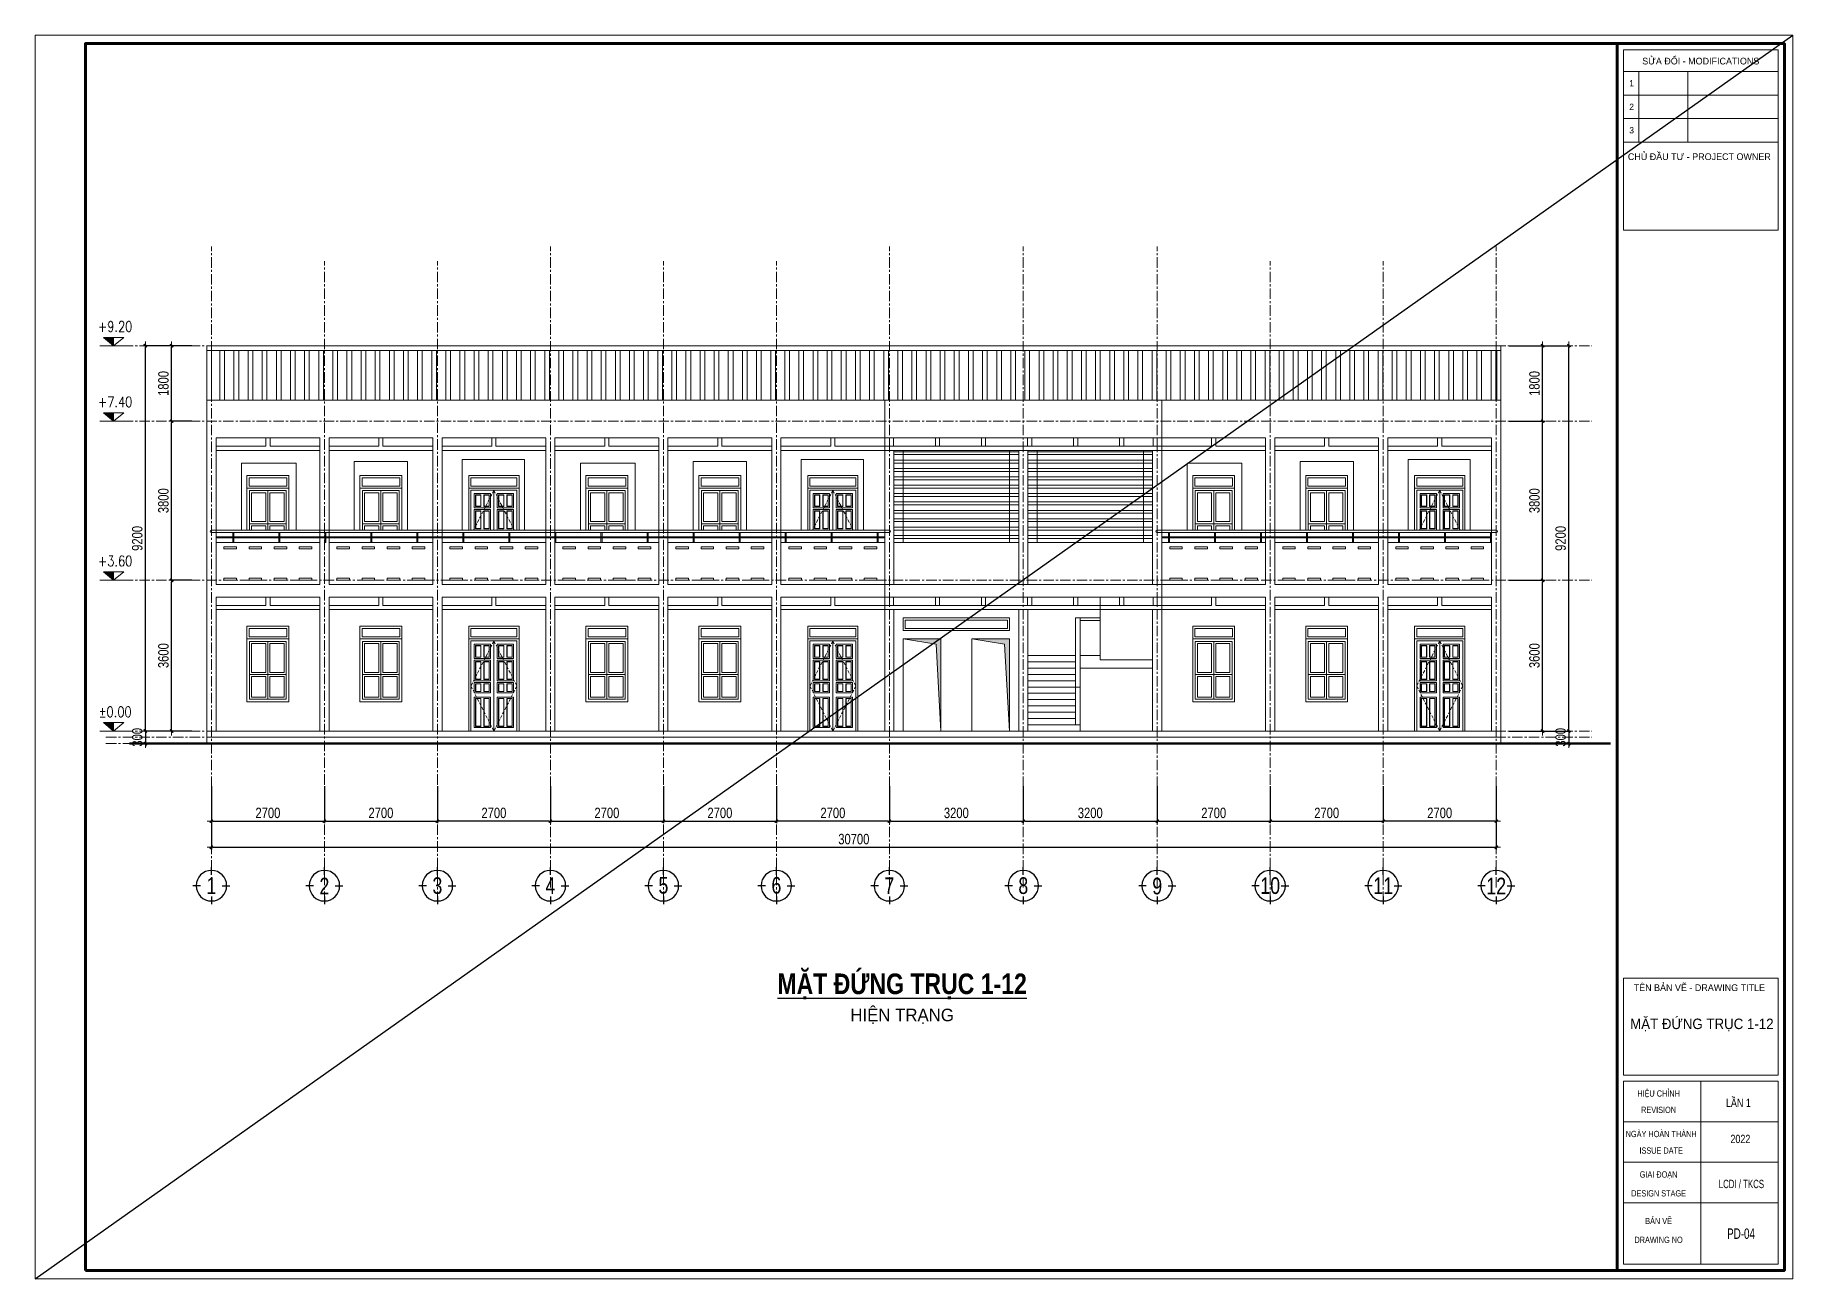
# Model space of a CAD drawing. Header units: millimetres. Extents: x 5243337 to 5938936, y 490824 to 785930.
# Drawn here: x 5304149 to 5346149, y 557848 to 587548 of the extents above; entities that cross this region are included whole.
import ezdxf
from ezdxf.enums import TextEntityAlignment as Align
from ezdxf.xclip import XClip

# ---------------------------------------------------------------- set-up
doc = ezdxf.new("R2010")
doc.units = ezdxf.units.MM
doc.header["$MEASUREMENT"] = 0
doc.header["$PDMODE"] = 32
doc.linetypes.add('CENTER', pattern=[2, 1.25, -0.25, 0.25, -0.25])
doc.linetypes.add('HIDDEN', pattern=[0.375, 0.25, -0.125])
doc.layers.get('0').update_dxf_attribs({"lineweight": 0})
doc.layers.get('Defpoints').update_dxf_attribs({"lineweight": 0})
for name, color, linetype, lineweight in [('08. Net Text', 3, 'Continuous', 13), ('cat1', 30, 'Continuous', 50), ('dim', 144, 'Continuous', 13), ('hatch1', 136, 'Continuous', 9), ('Khungten_LCDI', 7, 'Continuous', 25), ('LC Dim', 8, 'Continuous', 18), ('LC ISO', 153, 'Continuous', 13), ('LC MANH DUT', 35, 'HIDDEN', 5), ('LC Net manh', 9, 'Continuous', 5), ('LC Net thay', 7, 'Continuous', 25), ('LC Text1', 3, 'Continuous', 20), ('LC Text2', 7, 'Continuous', 25), ('manh1', 67, 'Continuous', 13), ('manh2', 155, 'Continuous', 9), ('noithat', 125, 'Continuous', 9), ('thay1', 63, 'Continuous', 18), ('truc', 76, 'CENTER', 9)]:
    doc.layers.add(name, color=color, linetype=linetype, lineweight=lineweight)
doc.layers.add('KCS_Plotter', color=11, linetype='Continuous', plot=False)
doc.styles.add('EG 1', font='VHAVANB.TTF')
doc.styles.add('HOATBIF', font='hoatbif.shx', dxfattribs={"width": 0.8})
doc.styles.add('Khungten', font='VHAVAN.TTF', dxfattribs={"width": 0.9, "height": 5000})
doc.styles.add('LC 1', font='VHAVANB.TTF')
doc.styles.add('LC3', font='VHARIALB.TTF', dxfattribs={"width": 0.8})
doc.styles.add('T1', font='Vnsimli.shx', dxfattribs={"width": 0.8})
doc.styles.add('Tahoma', font='tahoma.ttf')
doc.styles.add('Text Khung Ten', font='VHAVAN.TTF')
doc.styles.add('Title', font='VHBLACK.TTF')
doc.dimstyles.new('1-100', dxfattribs={"dimscale": 100, "dimtxt": 2.5, "dimasz": 0.35, "dimexe": 0.5, "dimexo": 0, "dimgap": 0.8, "dimtad": 1, "dimdec": 0, "dimzin": 0, "dimdsep": 46, "dimtxsty": 'HOATBIF', "dimblk1": 'DOT', "dimblk2": 'DOT', "dimsah": 1, "dimcen": -1, "dimdle": 1, "dimclrd": 256, "dimclre": 256, "dimclrt": 4, "dimadec": 3, "dimazin": 2, "dimtfac": 0.333333, "dimtdec": 0, "dimtix": 1, "dimtmove": 2, "dimatfit": 3, "dimldrblk": 'DOT', "dimfxl": 1, "dimtvp": 0.833333, "dimtolj": 1, "dimtzin": 0, "dimarcsym": 0})

msp = doc.modelspace()

# ---------------------------------------------------------------- blocks, each defined once
blk = doc.blocks.new('DOT')
at = {"layer": 'dim'}
for p, q in [((-3, 0), (3, 0)), ((-1, -1), (1, 1))]:
    blk.add_line(p, q, dxfattribs=at)
blk.add_lwpolyline([(0.5, 1), (-1, -0.5), (-0.5, -1), (1, 0.5)], close=True, dxfattribs=at)
blk = doc.blocks.new('*D145')
at = {"layer": 'Defpoints', "color": 0, "ltscale": 500, "transparency": 16777216}
for p in [(5308361, 569614), (5311061, 569614), (5311061, 568778)]:
    blk.add_point(p, dxfattribs=at)
at = {"layer": 'LC Dim', "lineweight": -2, "ltscale": 500, "transparency": 16777216}
for p, q in [((5308361, 569614), (5308361, 568728)), ((5311061, 569614), (5311061, 568728)), ((5308396, 568778), (5311026, 568778))]:
    blk.add_line(p, q, dxfattribs=at)
at = {"layer": 'LC Dim', "lineweight": -2, "ltscale": 500, "transparency": 16777216, "xscale": 35, "yscale": 35, "zscale": 35, "rotation": 180}
blk.add_blockref('DOT', (5308361, 568778), dxfattribs=at)
at = {"layer": 'LC Dim', "lineweight": -2, "ltscale": 500, "transparency": 16777216, "xscale": 35, "yscale": 35, "zscale": 35}
blk.add_blockref('DOT', (5311061, 568778), dxfattribs=at)
at = {"layer": 'LC Dim', "color": 4, "ltscale": 500, "transparency": 16777216, "insert": (5309711, 568973), "char_height": 250, "attachment_point": 5, "style": 'HOATBIF'}
blk.add_mtext('\\A1;2700', dxfattribs=at)
blk = doc.blocks.new('_Dot')
at = {"color": 0, "linetype": 'ByBlock', "lineweight": -2}
blk.add_line((-0.5, 0), (-1, 0), dxfattribs=at)
at = {"color": 0, "linetype": 'ByBlock', "const_width": 0.5}
blk.add_lwpolyline([(-0.25, 0, 1), (0.25, 0, 1)], format="xyb", close=True, dxfattribs=at)
blk = doc.blocks.new('*D146')
at = {"layer": 'Defpoints', "color": 0, "ltscale": 500, "transparency": 16777216}
for p in [(5313761, 569614), (5316461, 569614), (5313761, 568778)]:
    blk.add_point(p, dxfattribs=at)
at = {"layer": 'LC Dim', "lineweight": -2, "ltscale": 500, "transparency": 16777216}
for p, q in [((5313761, 569614), (5313761, 568728)), ((5316461, 569614), (5316461, 568728)), ((5316426, 568778), (5313796, 568778))]:
    blk.add_line(p, q, dxfattribs=at)
at = {"layer": 'LC Dim', "lineweight": -2, "ltscale": 500, "transparency": 16777216, "xscale": 35, "yscale": 35, "zscale": 35, "rotation": 180}
blk.add_blockref('DOT', (5313761, 568778), dxfattribs=at)
at = {"layer": 'LC Dim', "lineweight": -2, "ltscale": 500, "transparency": 16777216, "xscale": 35, "yscale": 35, "zscale": 35}
blk.add_blockref('DOT', (5316461, 568778), dxfattribs=at)
at = {"layer": 'LC Dim', "color": 4, "ltscale": 500, "transparency": 16777216, "insert": (5315111, 568973), "char_height": 250, "attachment_point": 5, "style": 'HOATBIF'}
blk.add_mtext('\\A1;2700', dxfattribs=at)
blk = doc.blocks.new('*D147')
at = {"layer": 'Defpoints', "color": 0, "ltscale": 500, "transparency": 16777216}
for p in [(5324561, 569614), (5327761, 569614), (5327761, 568778)]:
    blk.add_point(p, dxfattribs=at)
at = {"layer": 'LC Dim', "lineweight": -2, "ltscale": 500, "transparency": 16777216}
for p, q in [((5324561, 569614), (5324561, 568728)), ((5327761, 569614), (5327761, 568728)), ((5324596, 568778), (5327726, 568778))]:
    blk.add_line(p, q, dxfattribs=at)
at = {"layer": 'LC Dim', "lineweight": -2, "ltscale": 500, "transparency": 16777216, "xscale": 35, "yscale": 35, "zscale": 35, "rotation": 180}
blk.add_blockref('DOT', (5324561, 568778), dxfattribs=at)
at = {"layer": 'LC Dim', "lineweight": -2, "ltscale": 500, "transparency": 16777216, "xscale": 35, "yscale": 35, "zscale": 35}
blk.add_blockref('DOT', (5327761, 568778), dxfattribs=at)
at = {"layer": 'LC Dim', "color": 4, "ltscale": 500, "transparency": 16777216, "insert": (5326161, 568973), "char_height": 250, "attachment_point": 5, "style": 'HOATBIF'}
blk.add_mtext('\\A1;3200', dxfattribs=at)
blk = doc.blocks.new('*D148')
at = {"layer": 'Defpoints', "color": 0, "ltscale": 500, "transparency": 16777216}
for p in [(5327761, 569614), (5330961, 569614), (5330961, 568778)]:
    blk.add_point(p, dxfattribs=at)
at = {"layer": 'LC Dim', "lineweight": -2, "ltscale": 500, "transparency": 16777216}
for p, q in [((5327761, 569614), (5327761, 568728)), ((5330961, 569614), (5330961, 568728)), ((5327796, 568778), (5330926, 568778))]:
    blk.add_line(p, q, dxfattribs=at)
at = {"layer": 'LC Dim', "lineweight": -2, "ltscale": 500, "transparency": 16777216, "xscale": 35, "yscale": 35, "zscale": 35, "rotation": 180}
blk.add_blockref('DOT', (5327761, 568778), dxfattribs=at)
at = {"layer": 'LC Dim', "lineweight": -2, "ltscale": 500, "transparency": 16777216, "xscale": 35, "yscale": 35, "zscale": 35}
blk.add_blockref('DOT', (5330961, 568778), dxfattribs=at)
at = {"layer": 'LC Dim', "color": 4, "ltscale": 500, "transparency": 16777216, "insert": (5329361, 568973), "char_height": 250, "attachment_point": 5, "style": 'HOATBIF'}
blk.add_mtext('\\A1;3200', dxfattribs=at)
blk = doc.blocks.new('*D149')
at = {"layer": 'Defpoints', "color": 0, "ltscale": 500, "transparency": 16777216}
for p in [(5311061, 569614), (5313761, 569614), (5313761, 568778)]:
    blk.add_point(p, dxfattribs=at)
at = {"layer": 'LC Dim', "lineweight": -2, "ltscale": 500, "transparency": 16777216}
for p, q in [((5311061, 569614), (5311061, 568728)), ((5313761, 569614), (5313761, 568728)), ((5311096, 568778), (5313726, 568778))]:
    blk.add_line(p, q, dxfattribs=at)
at = {"layer": 'LC Dim', "lineweight": -2, "ltscale": 500, "transparency": 16777216, "xscale": 35, "yscale": 35, "zscale": 35, "rotation": 180}
blk.add_blockref('DOT', (5311061, 568778), dxfattribs=at)
at = {"layer": 'LC Dim', "lineweight": -2, "ltscale": 500, "transparency": 16777216, "xscale": 35, "yscale": 35, "zscale": 35}
blk.add_blockref('DOT', (5313761, 568778), dxfattribs=at)
at = {"layer": 'LC Dim', "color": 4, "ltscale": 500, "transparency": 16777216, "insert": (5312411, 568973), "char_height": 250, "attachment_point": 5, "style": 'HOATBIF'}
blk.add_mtext('\\A1;2700', dxfattribs=at)
blk = doc.blocks.new('*D150')
at = {"layer": 'Defpoints', "color": 0, "ltscale": 500, "transparency": 16777216}
for p in [(5316461, 569614), (5319161, 569614), (5319161, 568778)]:
    blk.add_point(p, dxfattribs=at)
at = {"layer": 'LC Dim', "lineweight": -2, "ltscale": 500, "transparency": 16777216}
for p, q in [((5316461, 569614), (5316461, 568728)), ((5319161, 569614), (5319161, 568728)), ((5316496, 568778), (5319126, 568778))]:
    blk.add_line(p, q, dxfattribs=at)
at = {"layer": 'LC Dim', "lineweight": -2, "ltscale": 500, "transparency": 16777216, "xscale": 35, "yscale": 35, "zscale": 35, "rotation": 180}
blk.add_blockref('DOT', (5316461, 568778), dxfattribs=at)
at = {"layer": 'LC Dim', "lineweight": -2, "ltscale": 500, "transparency": 16777216, "xscale": 35, "yscale": 35, "zscale": 35}
blk.add_blockref('DOT', (5319161, 568778), dxfattribs=at)
at = {"layer": 'LC Dim', "color": 4, "ltscale": 500, "transparency": 16777216, "insert": (5317811, 568973), "char_height": 250, "attachment_point": 5, "style": 'HOATBIF'}
blk.add_mtext('\\A1;2700', dxfattribs=at)
blk = doc.blocks.new('*D151')
at = {"layer": 'Defpoints', "color": 0, "ltscale": 500, "transparency": 16777216}
for p in [(5321861, 569614), (5324561, 569614), (5321861, 568778)]:
    blk.add_point(p, dxfattribs=at)
at = {"layer": 'LC Dim', "lineweight": -2, "ltscale": 500, "transparency": 16777216}
for p, q in [((5321861, 569614), (5321861, 568728)), ((5324561, 569614), (5324561, 568728)), ((5324526, 568778), (5321896, 568778))]:
    blk.add_line(p, q, dxfattribs=at)
at = {"layer": 'LC Dim', "lineweight": -2, "ltscale": 500, "transparency": 16777216, "xscale": 35, "yscale": 35, "zscale": 35, "rotation": 180}
blk.add_blockref('DOT', (5321861, 568778), dxfattribs=at)
at = {"layer": 'LC Dim', "lineweight": -2, "ltscale": 500, "transparency": 16777216, "xscale": 35, "yscale": 35, "zscale": 35}
blk.add_blockref('DOT', (5324561, 568778), dxfattribs=at)
at = {"layer": 'LC Dim', "color": 4, "ltscale": 500, "transparency": 16777216, "insert": (5323211, 568973), "char_height": 250, "attachment_point": 5, "style": 'HOATBIF'}
blk.add_mtext('\\A1;2700', dxfattribs=at)
blk = doc.blocks.new('*D152')
at = {"layer": 'Defpoints', "color": 0, "ltscale": 500, "transparency": 16777216}
for p in [(5319161, 569614), (5321861, 569614), (5321861, 568778)]:
    blk.add_point(p, dxfattribs=at)
at = {"layer": 'LC Dim', "lineweight": -2, "ltscale": 500, "transparency": 16777216}
for p, q in [((5319161, 569614), (5319161, 568728)), ((5321861, 569614), (5321861, 568728)), ((5319196, 568778), (5321826, 568778))]:
    blk.add_line(p, q, dxfattribs=at)
at = {"layer": 'LC Dim', "lineweight": -2, "ltscale": 500, "transparency": 16777216, "xscale": 35, "yscale": 35, "zscale": 35, "rotation": 180}
blk.add_blockref('DOT', (5319161, 568778), dxfattribs=at)
at = {"layer": 'LC Dim', "lineweight": -2, "ltscale": 500, "transparency": 16777216, "xscale": 35, "yscale": 35, "zscale": 35}
blk.add_blockref('DOT', (5321861, 568778), dxfattribs=at)
at = {"layer": 'LC Dim', "color": 4, "ltscale": 500, "transparency": 16777216, "insert": (5320511, 568973), "char_height": 250, "attachment_point": 5, "style": 'HOATBIF'}
blk.add_mtext('\\A1;2700', dxfattribs=at)
blk = doc.blocks.new('*D153')
at = {"layer": 'Defpoints', "color": 0, "ltscale": 500, "transparency": 16777216}
for p in [(5330961, 569614), (5333661, 569614), (5333661, 568778)]:
    blk.add_point(p, dxfattribs=at)
at = {"layer": 'LC Dim', "lineweight": -2, "ltscale": 500, "transparency": 16777216}
for p, q in [((5330961, 569614), (5330961, 568728)), ((5333661, 569614), (5333661, 568728)), ((5330996, 568778), (5333626, 568778))]:
    blk.add_line(p, q, dxfattribs=at)
at = {"layer": 'LC Dim', "lineweight": -2, "ltscale": 500, "transparency": 16777216, "xscale": 35, "yscale": 35, "zscale": 35, "rotation": 180}
blk.add_blockref('DOT', (5330961, 568778), dxfattribs=at)
at = {"layer": 'LC Dim', "lineweight": -2, "ltscale": 500, "transparency": 16777216, "xscale": 35, "yscale": 35, "zscale": 35}
blk.add_blockref('DOT', (5333661, 568778), dxfattribs=at)
at = {"layer": 'LC Dim', "color": 4, "ltscale": 500, "transparency": 16777216, "insert": (5332311, 568973), "char_height": 250, "attachment_point": 5, "style": 'HOATBIF'}
blk.add_mtext('\\A1;2700', dxfattribs=at)
blk = doc.blocks.new('*D154')
at = {"layer": 'Defpoints', "color": 0, "ltscale": 500, "transparency": 16777216}
for p in [(5336361, 569614), (5339061, 569614), (5336361, 568778)]:
    blk.add_point(p, dxfattribs=at)
at = {"layer": 'LC Dim', "lineweight": -2, "ltscale": 500, "transparency": 16777216}
for p, q in [((5336361, 569614), (5336361, 568728)), ((5339061, 569614), (5339061, 568728)), ((5339026, 568778), (5336396, 568778))]:
    blk.add_line(p, q, dxfattribs=at)
at = {"layer": 'LC Dim', "lineweight": -2, "ltscale": 500, "transparency": 16777216, "xscale": 35, "yscale": 35, "zscale": 35, "rotation": 180}
blk.add_blockref('DOT', (5336361, 568778), dxfattribs=at)
at = {"layer": 'LC Dim', "lineweight": -2, "ltscale": 500, "transparency": 16777216, "xscale": 35, "yscale": 35, "zscale": 35}
blk.add_blockref('DOT', (5339061, 568778), dxfattribs=at)
at = {"layer": 'LC Dim', "color": 4, "ltscale": 500, "transparency": 16777216, "insert": (5337711, 568973), "char_height": 250, "attachment_point": 5, "style": 'HOATBIF'}
blk.add_mtext('\\A1;2700', dxfattribs=at)
blk = doc.blocks.new('*D155')
at = {"layer": 'Defpoints', "color": 0, "ltscale": 500, "transparency": 16777216}
for p in [(5333661, 569614), (5336361, 569614), (5336361, 568778)]:
    blk.add_point(p, dxfattribs=at)
at = {"layer": 'LC Dim', "lineweight": -2, "ltscale": 500, "transparency": 16777216}
for p, q in [((5333661, 569614), (5333661, 568728)), ((5336361, 569614), (5336361, 568728)), ((5333696, 568778), (5336326, 568778))]:
    blk.add_line(p, q, dxfattribs=at)
at = {"layer": 'LC Dim', "lineweight": -2, "ltscale": 500, "transparency": 16777216, "xscale": 35, "yscale": 35, "zscale": 35, "rotation": 180}
blk.add_blockref('DOT', (5333661, 568778), dxfattribs=at)
at = {"layer": 'LC Dim', "lineweight": -2, "ltscale": 500, "transparency": 16777216, "xscale": 35, "yscale": 35, "zscale": 35}
blk.add_blockref('DOT', (5336361, 568778), dxfattribs=at)
at = {"layer": 'LC Dim', "color": 4, "ltscale": 500, "transparency": 16777216, "insert": (5335011, 568973), "char_height": 250, "attachment_point": 5, "style": 'HOATBIF'}
blk.add_mtext('\\A1;2700', dxfattribs=at)
blk = doc.blocks.new('KyHieu TrucDinhVi')
at = {"color": 7, "lineweight": 30}
for p, q in [((0, 2.36), (0, 4)), ((-2.36, 0), (-4, 0)), ((2.36, 0), (4, 0)), ((0, -2.36), (0, -4))]:
    blk.add_line(p, q, dxfattribs=at)
blk.add_circle((0, 0), 3.3, dxfattribs=at)
at = {"ltscale": 20, "style": 'Tahoma'}
blk.add_attdef('AA', text='', height=3, dxfattribs=at).set_placement((0, 0), align=Align.MIDDLE_CENTER)
blk = doc.blocks.new('*D156')
at = {"layer": 'Defpoints', "color": 0, "ltscale": 500, "transparency": 16777216}
for p in [(5308361, 569614), (5339061, 569614), (5339061, 568153)]:
    blk.add_point(p, dxfattribs=at)
at = {"layer": 'LC Dim', "lineweight": -2, "ltscale": 500, "transparency": 16777216}
for p, q in [((5308361, 569614), (5308361, 568103)), ((5339061, 569614), (5339061, 568103)), ((5308396, 568153), (5339026, 568153))]:
    blk.add_line(p, q, dxfattribs=at)
at = {"layer": 'LC Dim', "lineweight": -2, "ltscale": 500, "transparency": 16777216, "xscale": 35, "yscale": 35, "zscale": 35, "rotation": 180}
blk.add_blockref('DOT', (5308361, 568153), dxfattribs=at)
at = {"layer": 'LC Dim', "lineweight": -2, "ltscale": 500, "transparency": 16777216, "xscale": 35, "yscale": 35, "zscale": 35}
blk.add_blockref('DOT', (5339061, 568153), dxfattribs=at)
at = {"layer": 'LC Dim', "color": 4, "ltscale": 500, "transparency": 16777216, "insert": (5323711, 568348), "char_height": 250, "attachment_point": 5, "style": 'HOATBIF'}
blk.add_mtext('\\A1;30700', dxfattribs=at)
blk = doc.blocks.new('*U68')
at = {"layer": 'thay1'}
for p, q in [((-1490, 35), (1490, 35)), ((-1490, -35), (1490, -35))]:
    blk.add_line(p, q, dxfattribs=at)
blk = doc.blocks.new('*U69')
at = {"layer": 'hatch1', "color": 0, "linetype": 'ByBlock', "lineweight": -2, "transparency": 16777216}
for p in [(0, 2000), (0, 1800), (0, 1600), (0, 1400), (0, 1200), (0, 1000), (0, 800), (0, 600), (0, 400), (0, 200), (0, 0)]:
    blk.add_blockref('*U68', p, dxfattribs=at)
blk = doc.blocks.new('*U70')
at = {"layer": 'thay1'}
for p, q in [((-1490, 35), (1490, 35)), ((-1490, -35), (1490, -35))]:
    blk.add_line(p, q, dxfattribs=at)
blk = doc.blocks.new('*U71')
at = {"layer": 'hatch1', "color": 0, "linetype": 'ByBlock', "lineweight": -2, "transparency": 16777216}
for p in [(0, 2000), (0, 1800), (0, 1600), (0, 1400), (0, 1200), (0, 1000), (0, 800), (0, 600), (0, 400), (0, 200), (0, 0)]:
    blk.add_blockref('*U70', p, dxfattribs=at)
blk = doc.blocks.new('*D178')
at = {"layer": 'Defpoints', "color": 0, "ltscale": 500, "transparency": 16777216}
for p in [(5339370, 574530), (5340171, 574530), (5339370, 570930)]:
    blk.add_point(p, dxfattribs=at)
at = {"layer": 'LC Dim', "lineweight": -2, "ltscale": 500, "transparency": 16777216}
for p, q in [((5339370, 574530), (5340221, 574530)), ((5340171, 570965), (5340171, 574495)), ((5339370, 570930), (5340221, 570930))]:
    blk.add_line(p, q, dxfattribs=at)
at = {"layer": 'LC Dim', "lineweight": -2, "ltscale": 500, "transparency": 16777216, "xscale": 35, "yscale": 35, "zscale": 35}
for p, rotation in [((5340171, 574530), 90), ((5340171, 570930), 270)]:
    blk.add_blockref('DOT', p, dxfattribs=dict(at, rotation=rotation))
at = {"layer": 'LC Dim', "color": 4, "ltscale": 500, "transparency": 16777216, "insert": (5339976, 572730), "char_height": 250, "attachment_point": 5, "rotation": 90, "style": 'HOATBIF'}
blk.add_mtext('\\A1;3600', dxfattribs=at)
blk = doc.blocks.new('*D179')
at = {"layer": 'Defpoints', "color": 0, "transparency": 16777216}
for p in [(5339370, 578330), (5340171, 578330), (5339370, 574530)]:
    blk.add_point(p, dxfattribs=at)
at = {"layer": 'LC Dim', "lineweight": -2, "transparency": 16777216}
for p, q in [((5339370, 578330), (5340221, 578330)), ((5340171, 574565), (5340171, 578295)), ((5339370, 574530), (5340221, 574530))]:
    blk.add_line(p, q, dxfattribs=at)
at = {"layer": 'LC Dim', "lineweight": -2, "transparency": 16777216, "xscale": 35, "yscale": 35, "zscale": 35}
for p, rotation in [((5340171, 578330), 90), ((5340171, 574530), 270)]:
    blk.add_blockref('DOT', p, dxfattribs=dict(at, rotation=rotation))
at = {"layer": 'LC Dim', "color": 4, "transparency": 16777216, "insert": (5339976, 576430), "char_height": 250, "attachment_point": 5, "rotation": 90, "style": 'HOATBIF'}
blk.add_mtext('\\A1;3800', dxfattribs=at)
blk = doc.blocks.new('*D180')
at = {"layer": 'Defpoints', "color": 0, "transparency": 16777216}
for p in [(5339370, 580130), (5340171, 580130), (5339370, 578330)]:
    blk.add_point(p, dxfattribs=at)
at = {"layer": 'LC Dim', "lineweight": -2, "transparency": 16777216}
for p, q in [((5339370, 580130), (5340221, 580130)), ((5340171, 578365), (5340171, 580095)), ((5339370, 578330), (5340221, 578330))]:
    blk.add_line(p, q, dxfattribs=at)
at = {"layer": 'LC Dim', "lineweight": -2, "transparency": 16777216, "xscale": 35, "yscale": 35, "zscale": 35}
for p, rotation in [((5340171, 580130), 90), ((5340171, 578330), 270)]:
    blk.add_blockref('DOT', p, dxfattribs=dict(at, rotation=rotation))
at = {"layer": 'LC Dim', "color": 4, "transparency": 16777216, "insert": (5339976, 579230), "char_height": 250, "attachment_point": 5, "rotation": 90, "style": 'HOATBIF'}
blk.add_mtext('\\A1;1800', dxfattribs=at)
blk = doc.blocks.new('*D181')
at = {"layer": 'Defpoints', "color": 0, "transparency": 16777216}
for p in [(5339370, 580130), (5340796, 580130), (5339370, 570930)]:
    blk.add_point(p, dxfattribs=at)
at = {"layer": 'LC Dim', "lineweight": -2, "transparency": 16777216}
for p, q in [((5339370, 580130), (5340846, 580130)), ((5340796, 570965), (5340796, 580095)), ((5339370, 570930), (5340846, 570930))]:
    blk.add_line(p, q, dxfattribs=at)
at = {"layer": 'LC Dim', "lineweight": -2, "transparency": 16777216, "xscale": 35, "yscale": 35, "zscale": 35}
for p, rotation in [((5340796, 580130), 90), ((5340796, 570930), 270)]:
    blk.add_blockref('DOT', p, dxfattribs=dict(at, rotation=rotation))
at = {"layer": 'LC Dim', "color": 4, "transparency": 16777216, "insert": (5340601, 575530), "char_height": 250, "attachment_point": 5, "rotation": 90, "style": 'HOATBIF'}
blk.add_mtext('\\A1;9200', dxfattribs=at)
blk = doc.blocks.new('*D182')
at = {"layer": 'Defpoints', "color": 0, "transparency": 16777216}
for p in [(5339619, 570930), (5339619, 570630), (5340796, 570630)]:
    blk.add_point(p, dxfattribs=at)
at = {"layer": 'LC Dim', "lineweight": -2, "transparency": 16777216}
for p, q in [((5339619, 570930), (5340846, 570930)), ((5340796, 570965), (5340796, 571000)), ((5340796, 570930), (5340796, 570630)), ((5339619, 570630), (5340846, 570630)), ((5340796, 570595), (5340796, 570560))]:
    blk.add_line(p, q, dxfattribs=at)
at = {"layer": 'LC Dim', "lineweight": -2, "transparency": 16777216, "xscale": 35, "yscale": 35, "zscale": 35}
for p, rotation in [((5340796, 570930), 270), ((5340796, 570630), 90)]:
    blk.add_blockref('DOT', p, dxfattribs=dict(at, rotation=rotation))
at = {"layer": 'LC Dim', "color": 4, "transparency": 16777216, "insert": (5340601, 570780), "char_height": 250, "attachment_point": 5, "rotation": 90, "style": 'HOATBIF'}
blk.add_mtext('\\A1;300', dxfattribs=at)
blk = doc.blocks.new('Caodo1')
at = {"layer": 'LC Text1'}
blk.add_hatch(color=256, dxfattribs=at).paths.add_polyline_path([(0, 200), (0, 0), (243, 200)])
for p, q in [((324, 0), (-324, 0)), ((0, 0), (0, 200))]:
    blk.add_line(p, q, dxfattribs=at)
blk.add_lwpolyline([(-243, 200), (243, 200), (0, 0), (0, 0)], close=True, dxfattribs=at)
at = {"layer": 'LC Text1', "style": 'T1', "width": 0.8}
blk.add_attdef('%%P0,00', text='', height=250, dxfattribs=at).set_placement((-39, 460), align=Align.MIDDLE_CENTER)
blk = doc.blocks.new('*D183')
at = {"layer": 'Defpoints', "color": 0, "ltscale": 500, "transparency": 16777216}
for p in [(5307410, 574530), (5307896, 574530), (5307896, 570930)]:
    blk.add_point(p, dxfattribs=at)
at = {"layer": 'LC Dim', "lineweight": -2, "ltscale": 500, "transparency": 16777216}
for p, q in [((5307896, 574530), (5307360, 574530)), ((5307410, 570965), (5307410, 574495)), ((5307896, 570930), (5307360, 570930))]:
    blk.add_line(p, q, dxfattribs=at)
at = {"layer": 'LC Dim', "lineweight": -2, "ltscale": 500, "transparency": 16777216, "xscale": 35, "yscale": 35, "zscale": 35}
for p, rotation in [((5307410, 574530), 90), ((5307410, 570930), 270)]:
    blk.add_blockref('DOT', p, dxfattribs=dict(at, rotation=rotation))
at = {"layer": 'LC Dim', "color": 4, "ltscale": 500, "transparency": 16777216, "insert": (5307215, 572730), "char_height": 250, "attachment_point": 5, "rotation": 90, "style": 'HOATBIF'}
blk.add_mtext('\\A1;3600', dxfattribs=at)
blk = doc.blocks.new('*D184')
at = {"layer": 'Defpoints', "color": 0, "transparency": 16777216}
for p in [(5307410, 578330), (5307896, 578330), (5307896, 574530)]:
    blk.add_point(p, dxfattribs=at)
at = {"layer": 'LC Dim', "lineweight": -2, "transparency": 16777216}
for p, q in [((5307896, 578330), (5307360, 578330)), ((5307410, 574565), (5307410, 578295)), ((5307896, 574530), (5307360, 574530))]:
    blk.add_line(p, q, dxfattribs=at)
at = {"layer": 'LC Dim', "lineweight": -2, "transparency": 16777216, "xscale": 35, "yscale": 35, "zscale": 35}
for p, rotation in [((5307410, 578330), 90), ((5307410, 574530), 270)]:
    blk.add_blockref('DOT', p, dxfattribs=dict(at, rotation=rotation))
at = {"layer": 'LC Dim', "color": 4, "transparency": 16777216, "insert": (5307215, 576430), "char_height": 250, "attachment_point": 5, "rotation": 90, "style": 'HOATBIF'}
blk.add_mtext('\\A1;3800', dxfattribs=at)
blk = doc.blocks.new('*D185')
at = {"layer": 'Defpoints', "color": 0, "transparency": 16777216}
for p in [(5307410, 580130), (5307896, 580130), (5307896, 578330)]:
    blk.add_point(p, dxfattribs=at)
at = {"layer": 'LC Dim', "lineweight": -2, "transparency": 16777216}
for p, q in [((5307896, 580130), (5307360, 580130)), ((5307410, 578365), (5307410, 580095)), ((5307896, 578330), (5307360, 578330))]:
    blk.add_line(p, q, dxfattribs=at)
at = {"layer": 'LC Dim', "lineweight": -2, "transparency": 16777216, "xscale": 35, "yscale": 35, "zscale": 35}
for p, rotation in [((5307410, 580130), 90), ((5307410, 578330), 270)]:
    blk.add_blockref('DOT', p, dxfattribs=dict(at, rotation=rotation))
at = {"layer": 'LC Dim', "color": 4, "transparency": 16777216, "insert": (5307215, 579230), "char_height": 250, "attachment_point": 5, "rotation": 90, "style": 'HOATBIF'}
blk.add_mtext('\\A1;1800', dxfattribs=at)
blk = doc.blocks.new('*D186')
at = {"layer": 'Defpoints', "color": 0, "transparency": 16777216}
for p in [(5306785, 580130), (5307896, 580130), (5307896, 570930)]:
    blk.add_point(p, dxfattribs=at)
at = {"layer": 'LC Dim', "lineweight": -2, "transparency": 16777216}
for p, q in [((5307896, 580130), (5306735, 580130)), ((5306785, 570965), (5306785, 580095)), ((5307896, 570930), (5306735, 570930))]:
    blk.add_line(p, q, dxfattribs=at)
at = {"layer": 'LC Dim', "lineweight": -2, "transparency": 16777216, "xscale": 35, "yscale": 35, "zscale": 35}
for p, rotation in [((5306785, 580130), 90), ((5306785, 570930), 270)]:
    blk.add_blockref('DOT', p, dxfattribs=dict(at, rotation=rotation))
at = {"layer": 'LC Dim', "color": 4, "transparency": 16777216, "insert": (5306590, 575530), "char_height": 250, "attachment_point": 5, "rotation": 90, "style": 'HOATBIF'}
blk.add_mtext('\\A1;9200', dxfattribs=at)
blk = doc.blocks.new('*D187')
at = {"layer": 'Defpoints', "color": 0, "transparency": 16777216}
for p in [(5307896, 570930), (5306785, 570630), (5307896, 570630)]:
    blk.add_point(p, dxfattribs=at)
at = {"layer": 'LC Dim', "lineweight": -2, "transparency": 16777216}
for p, q in [((5307896, 570930), (5306735, 570930)), ((5306785, 570965), (5306785, 571000)), ((5306785, 570930), (5306785, 570630)), ((5307896, 570630), (5306735, 570630)), ((5306785, 570595), (5306785, 570560))]:
    blk.add_line(p, q, dxfattribs=at)
at = {"layer": 'LC Dim', "lineweight": -2, "transparency": 16777216, "xscale": 35, "yscale": 35, "zscale": 35}
for p, rotation in [((5306785, 570930), 270), ((5306785, 570630), 90)]:
    blk.add_blockref('DOT', p, dxfattribs=dict(at, rotation=rotation))
at = {"layer": 'LC Dim', "color": 4, "transparency": 16777216, "insert": (5306590, 570780), "char_height": 250, "attachment_point": 5, "rotation": 90, "style": 'HOATBIF'}
blk.add_mtext('\\A1;300', dxfattribs=at)
blk = doc.blocks.new('sdgfed')
at = {"layer": 'noithat'}
for points in [[(0, 1500), (1000, 1500), (1000, 1800), (0, 1800)], [(50, 1550), (950, 1550), (950, 1750), (50, 1750)], [(0, 0), (1000, 0), (1000, 1500), (0, 1500)], [(60, 60), (940, 60), (940, 1440), (60, 1440)], [(60, 1440), (500, 1440), (500, 650), (60, 650)], [(110, 1390), (450, 1390), (450, 700), (110, 700)], [(940, 1440), (500, 1440), (500, 650), (940, 650)], [(890, 1390), (550, 1390), (550, 700), (890, 700)], [(500, 650), (60, 650), (60, 60), (500, 60)], [(450, 600), (110, 600), (110, 110), (450, 110)], [(500, 650), (940, 650), (940, 60), (500, 60)], [(550, 600), (890, 600), (890, 110), (550, 110)]]:
    blk.add_lwpolyline(points, close=True, dxfattribs=at)
blk = doc.blocks.new('jsfgsdf')
at = {"layer": 'hatch1'}
blk.add_lwpolyline([(50, 2250), (1150, 2250), (1150, 2450), (50, 2450)], close=True, dxfattribs=at)
at = {"layer": 'LC ISO'}
for p, q in [((600, 0), (600, 2150)), ((130, 1730), (520, 1730)), ((130, 1690), (520, 1690)), ((1070, 1730), (680, 1730)), ((1070, 1690), (680, 1690)), ((130, 1200), (520, 1200)), ((1070, 1200), (680, 1200)), ((0, 0), (1200, 0))]:
    blk.add_line(p, q, dxfattribs=at)
at = {"layer": 'LC ISO', "ltscale": 2}
for p, q in [((130, 810), (520, 810)), ((1070, 810), (680, 810))]:
    blk.add_line(p, q, dxfattribs=at)
at = {"layer": 'LC ISO'}
blk.add_lwpolyline([(0, 2200), (1200, 2200), (1200, 2500), (0, 2500)], close=True, dxfattribs=at)
for points in [[(0, 0), (0, 2200), (1200, 2200), (1200, 0)], [(50, 0), (50, 2150), (1150, 2150), (1150, 0)], [(130, 1730), (130, 2070), (520, 2070), (520, 1730)], [(130, 1200), (130, 1690)], [(520, 1690), (520, 1200), (130, 1200)], [(1070, 1730), (1070, 2070), (680, 2070), (680, 1730)], [(680, 1690), (680, 1200), (1070, 1200)], [(1070, 1200), (1070, 1690)], [(130, 910), (130, 1160), (520, 1160)], [(520, 1160), (520, 910), (130, 910)], [(1070, 910), (1070, 1160), (680, 1160)], [(680, 1160), (680, 910), (1070, 910)], [(520, 810), (520, 80), (130, 80), (130, 810)], [(680, 810), (680, 80), (1070, 80), (1070, 810)]]:
    blk.add_lwpolyline(points, dxfattribs=at)
at = {"layer": 'LC MANH DUT', "ltscale": 300}
for p, q in [((600, 2150), (50, 1075)), ((600, 2150), (1150, 1075)), ((50, 1075), (600, 0)), ((1150, 1075), (600, 0))]:
    blk.add_line(p, q, dxfattribs=at)
at = {"layer": 'LC Net manh'}
for points in [[(160, 2040), (290, 2040), (290, 1760), (160, 1760)], [(166, 2034), (284, 2034), (284, 1766), (166, 1766)], [(360, 2040), (490, 2040), (490, 1760), (360, 1760)], [(366, 2034), (484, 2034), (484, 1766), (366, 1766)], [(840, 2040), (710, 2040), (710, 1760), (840, 1760)], [(834, 2034), (716, 2034), (716, 1766), (834, 1766)], [(1040, 2040), (910, 2040), (910, 1760), (1040, 1760)], [(1034, 2034), (916, 2034), (916, 1766), (1034, 1766)], [(160, 1660), (290, 1660), (290, 1230), (160, 1230)], [(166, 1654), (284, 1654), (284, 1236), (166, 1236)], [(360, 1660), (490, 1660), (490, 1230), (360, 1230)], [(366, 1654), (484, 1654), (484, 1236), (366, 1236)], [(840, 1660), (710, 1660), (710, 1230), (840, 1230)], [(834, 1654), (716, 1654), (716, 1236), (834, 1236)], [(1040, 1660), (910, 1660), (910, 1230), (1040, 1230)], [(1034, 1654), (916, 1654), (916, 1236), (1034, 1236)], [(160, 1130), (290, 1130), (290, 940), (160, 940)], [(166, 1124), (284, 1124), (284, 946), (166, 946)], [(360, 1130), (490, 1130), (490, 940), (360, 940)], [(366, 1124), (484, 1124), (484, 946), (366, 946)], [(840, 1130), (710, 1130), (710, 940), (840, 940)], [(834, 1124), (716, 1124), (716, 946), (834, 946)], [(1040, 1130), (910, 1130), (910, 940), (1040, 940)], [(1034, 1124), (916, 1124), (916, 946), (1034, 946)], [(160, 780), (290, 780), (290, 110), (160, 110)], [(166, 774), (284, 774), (284, 116), (166, 116)], [(360, 780), (490, 780), (490, 110), (360, 110)], [(366, 774), (484, 774), (484, 116), (366, 116)], [(840, 780), (710, 780), (710, 110), (840, 110)], [(834, 774), (716, 774), (716, 116), (834, 116)], [(1040, 780), (910, 780), (910, 110), (1040, 110)], [(1034, 774), (916, 774), (916, 116), (1034, 116)]]:
    blk.add_lwpolyline(points, close=True, dxfattribs=at)
blk = doc.blocks.new('*U79')
at = {"layer": 'hatch1'}
blk.add_lwpolyline([(-12.5, -120), (12.5, -120), (12.5, 120), (-12.5, 120)], close=True, dxfattribs=at)
blk = doc.blocks.new('*U80')
at = {"layer": 'hatch1', "color": 0, "linetype": 'ByBlock', "lineweight": -2, "transparency": 16777216}
for p in [(-15400, 0), (-14300, 0), (-13200, 0), (-12100, 0), (-11000, 0), (-9900, 0), (-8800, 0), (-7700, 0), (-6600, 0), (-5500, 0), (-4400, 0), (-3300, 0), (-2200, 0), (-1100, 0), (0, 0)]:
    blk.add_blockref('*U79', p, dxfattribs=at)
blk = doc.blocks.new('*U81')
at = {"layer": 'hatch1'}
blk.add_lwpolyline([(-12.5, -120), (12.5, -120), (12.5, 120), (-12.5, 120)], close=True, dxfattribs=at)
blk = doc.blocks.new('*U82')
at = {"layer": 'hatch1', "color": 0, "linetype": 'ByBlock', "lineweight": -2, "transparency": 16777216}
for p in [(-7700, 0), (-6600, 0), (-5500, 0), (-4400, 0), (-3300, 0), (-2200, 0), (-1100, 0), (0, 0)]:
    blk.add_blockref('*U81', p, dxfattribs=at)
blk = doc.blocks.new('TIEUDE1')
at = {"layer": 'LC Text2', "color": 7, "style": 'LC 1'}
blk.add_attdef('TIªU§Ò', text='', height=5, dxfattribs=at).set_placement((0, 0), align=Align.BOTTOM_CENTER)
blk.add_attdef('TL', text='', height=3, dxfattribs=at).set_placement((0, -2), align=Align.TOP_CENTER)
blk = doc.blocks.new('lcdi fix1')
at = {"layer": 'Defpoints', "lineweight": 0}
blk.add_lwpolyline([(-1200, -14850), (-1200, 14850), (40800, 14850), (40800, -14850)], close=True, dxfattribs=at)
at = {"layer": 'Khungten_LCDI', "color": 5, "lineweight": 60}
blk.add_line((36600, 14650), (36600, -14650), dxfattribs=at)
at = {"layer": 'Khungten_LCDI', "color": 5, "lineweight": 25}
blk.add_line((40600, -14650), (40600, 14650), dxfattribs=at)
at = {"layer": 'Khungten_LCDI', "color": 9, "lineweight": 15}
for p, q in [((36750, 13981), (40450, 13981)), ((37123, 13981), (37123, 12297)), ((38293, 13981), (38293, 12297)), ((36750, 13420), (40450, 13420)), ((36750, 12858), (40450, 12858)), ((36750, 12297), (40450, 12297)), ((38600, -10133), (38600, -14500)), ((40450, -11100), (36750, -11100)), ((40450, -12067), (36750, -12067)), ((40450, -13033), (36750, -13033))]:
    blk.add_line(p, q, dxfattribs=at)
at = {"layer": 'Khungten_LCDI', "color": 5, "lineweight": 60}
blk.add_lwpolyline([(0, -14650), (0, 14650), (40600, 14650), (40600, -14650)], close=True, dxfattribs=at)
at = {"layer": 'Khungten_LCDI', "color": 9, "lineweight": 15}
for points in [[(36750, 10190), (40450, 10190), (40450, 14500), (36750, 14500)], [(36750, -9983), (40450, -9983), (40450, -7667), (36750, -7667)], [(36750, -14500), (40450, -14500), (40450, -10133), (36750, -10133)]]:
    blk.add_lwpolyline(points, close=True, dxfattribs=at)
at = {"color": 7, "style": 'Khungten'}
for s, p in [('söa ®æi - modifications', (38600, 14151)), ('chñ ®Çu t\xad - project owner', (38566, 11868)), ('tªn b¶n vÏ - drawing title', (38566, -7977))]:
    blk.add_text(s, height=160, dxfattribs=at).set_placement(p, align=Align.CENTER)
at = {"color": 7}
for s, height, style, width, p in [('hiÖu chØnh', 150, 'Khungten', 0.8, (37592, -10499)), ('revision', 150, 'Khungten', 0.8, (37592, -10891)), ('ngµy hoµn thµnh', 150, 'Khungten', 0.8, (37654, -11466)), ('issue date', 150, 'Khungten', 0.8, (37654, -11862)), ('giai ®o¹n', 150, 'Khungten', 0.8, (37592, -12433)), ('lcdi / tkCS', 200, 'Title', 0.7, (39571, -12684)), ('design stage', 150, 'Khungten', 0.8, (37592, -12883)), ('b¶n vÏ', 150, 'Khungten', 0.8, (37592, -13544)), ('drawing nO', 150, 'Khungten', 0.8, (37592, -13994))]:
    blk.add_text(s, height=height, dxfattribs=dict(at, style=style, width=width)).set_placement(p, align=Align.CENTER)
at = {"color": 7, "style": 'Khungten', "width": 0.8}
for tag, p in [('REVISION', (39499, -10746)), ('NGAYHT', (39546, -11609))]:
    blk.add_attdef(tag, text='', height=200, dxfattribs=at).set_placement(p, align=Align.CENTER)
at = {"layer": '08. Net Text', "color": 7, "style": 'Text Khung Ten'}
blk.add_text('1', height=150, dxfattribs=at).set_placement((36892, 13627))
at = {"layer": '08. Net Text', "color": 7, "ltscale": 2, "style": 'Text Khung Ten'}
for s, p in [('2', (36892, 13065)), ('3', (36892, 12504))]:
    blk.add_text(s, height=150, dxfattribs=at).set_placement(p)
at = {"layer": 'LC Text1', "style": 'Title', "width": 1.485915}
for tag, p, p2 in [('TENBANVE1', (36913, -8886), (40339, -8886)), ('TENBANVE2', (36913, -9562), (40339, -9562))]:
    blk.add_attdef(tag, text='', height=250, dxfattribs=at).set_placement(p, p2, align=Align.FIT)
at = {"layer": 'LC Text1', "style": 'Title', "width": 0.7}
blk.add_attdef('SOBANVE', text='', height=250, dxfattribs=at).set_placement((39562, -13896), align=Align.CENTER)

# ---------------------------------------------------------------- dimensions: what is measured, and where the dimension line sits
at = {"layer": 'LC Dim'}
for base, p1, p2, picture, middle in [((5306784.8, 580130.4), (5307895.5, 570930.4), (5307895.5, 580130.4), '*D186', (5306589.8, 575530.4)), ((5307409.8, 580130.4), (5307895.5, 578330.4), (5307895.5, 580130.4), '*D185', (5307214.8, 579230.4)), ((5340171, 580130.4), (5339370, 578330.4), (5339370, 580130.4), '*D180', (5339976, 579230.4)), ((5340796, 580130.4), (5339370, 570930.4), (5339370, 580130.4), '*D181', (5340601, 575530.4)), ((5307409.8, 578330.4), (5307895.5, 574530.4), (5307895.5, 578330.4), '*D184', (5307214.8, 576430.4)), ((5340171, 578330.4), (5339370, 574530.4), (5339370, 578330.4), '*D179', (5339976, 576430.4)), ((5306784.8, 570630.4), (5307895.5, 570930.4), (5307895.5, 570630.4), '*D187', (5306589.8, 570780.4)), ((5340796, 570630.4), (5339619, 570930.4), (5339619, 570630.4), '*D182', (5340601, 570780.4))]:
    dim = msp.add_linear_dim(base=base, p1=p1, p2=p2, angle=90, dimstyle='1-100', override={"dimgap": 0.7, "dimfxl": 0.5, "dimarcsym": 1}, dxfattribs=at)
    dim.commit()
    dim.dimension.update_dxf_attribs({"geometry": picture, "text_midpoint": middle})
at = {"layer": 'LC Dim', "ltscale": 500}
for base, p1, p2, angle, picture, middle in [((5307409.8, 574530.4), (5307895.5, 570930.4), (5307895.5, 574530.4), 90, '*D183', (5307214.8, 572730.4)), ((5340171, 574530.4), (5339370, 570930.4), (5339370, 574530.4), 90, '*D178', (5339976, 572730.4)), ((5313760.9, 568778.4), (5316460.9, 569614.4), (5313760.9, 569614.4), 180, '*D146', (5315110.9, 568973.4)), ((5321860.9, 568778.4), (5324560.9, 569614.4), (5321860.9, 569614.4), 180, '*D151', (5323210.9, 568973.4)), ((5336360.9, 568778.4), (5339060.9, 569614.4), (5336360.9, 569614.4), 180, '*D154', (5337710.9, 568973.4))]:
    dim = msp.add_linear_dim(base=base, p1=p1, p2=p2, angle=angle, dimstyle='1-100', override={"dimgap": 0.7, "dimfxl": 0.5, "dimarcsym": 1}, dxfattribs=at)
    dim.commit()
    dim.dimension.update_dxf_attribs({"geometry": picture, "text_midpoint": middle})
for base, p1, p2, picture, middle in [((5311060.9, 568778.4), (5308360.9, 569614.4), (5311060.9, 569614.4), '*D145', (5309710.9, 568973.4)), ((5339060.9, 568153.4), (5308360.9, 569614.4), (5339060.9, 569614.4), '*D156', (5323710.9, 568348.4)), ((5313760.9, 568778.4), (5311060.9, 569614.4), (5313760.9, 569614.4), '*D149', (5312410.9, 568973.4)), ((5319160.9, 568778.4), (5316460.9, 569614.4), (5319160.9, 569614.4), '*D150', (5317810.9, 568973.4)), ((5321860.9, 568778.4), (5319160.9, 569614.4), (5321860.9, 569614.4), '*D152', (5320510.9, 568973.4)), ((5327760.9, 568778.4), (5324560.9, 569614.4), (5327760.9, 569614.4), '*D147', (5326160.9, 568973.4)), ((5330960.9, 568778.4), (5327760.9, 569614.4), (5330960.9, 569614.4), '*D148', (5329360.9, 568973.4)), ((5333660.9, 568778.4), (5330960.9, 569614.4), (5333660.9, 569614.4), '*D153', (5332310.9, 568973.4)), ((5336360.9, 568778.4), (5333660.9, 569614.4), (5336360.9, 569614.4), '*D155', (5335010.9, 568973.4))]:
    dim = msp.add_linear_dim(base=base, p1=p1, p2=p2, dimstyle='1-100', override={"dimgap": 0.7, "dimfxl": 0.5, "dimarcsym": 1}, dxfattribs=at)
    dim.commit()
    dim.dimension.update_dxf_attribs({"geometry": picture, "text_midpoint": middle})

# ---------------------------------------------------------------- hatches: boundary and pattern name
at = {"layer": 'hatch1'}
h = msp.add_hatch(dxfattribs=at)
h.set_pattern_fill('ANSI32', color=256, scale=900, angle=45)
h.set_pattern_definition([(90, (-197412.5, 46545.37), (-337.5, 0), []), (90, (-197300, 46657.87), (-337.5, 0), [])])
h.paths.add_polyline_path([(5308360.9, 580020.4), (5308360.9, 578830.4), (5324450.9, 578830.4), (5331070.9, 578830.4), (5339074.5, 578830.4), (5339074.5, 580020.4)])
h = msp.add_hatch(color=256, dxfattribs=at)
h.dxf.hatch_style = 1
h.paths.add_polyline_path([(5324890.9, 573130.4), (5325790.9, 573130.4), (5325790.9, 570930.4), (5325675.5, 573006.9)])
h = msp.add_hatch(color=256, dxfattribs=at)
h.dxf.hatch_style = 1
h.paths.add_polyline_path([(5326530.9, 573130.4), (5327430.9, 573130.4), (5327430.9, 570930.4), (5327315.5, 573006.9)])

# ---------------------------------------------------------------- linework, layer by layer
at = {"layer": 'cat1'}
msp.add_line((5341789.5, 570630.4), (5306401, 570630.4), dxfattribs=at)
at = {"layer": 'hatch1'}
for p, q in [((5339170.9, 580020.4), (5308250.9, 580020.4)), ((5308360.9, 580020.4), (5308360.9, 578830.4)), ((5339074.5, 578830.4), (5339074.5, 580020.4))]:
    msp.add_line(p, q, dxfattribs=at)
for points in [[(5324890.9, 573130.4), (5325790.9, 573130.4), (5325790.9, 570930.4), (5325675.5, 573006.9), (5324890.9, 573130.4)], [(5326530.9, 573130.4), (5327430.9, 573130.4), (5327430.9, 570930.4), (5327315.5, 573006.9), (5326530.9, 573130.4)]]:
    msp.add_lwpolyline(points, dxfattribs=at)
at = {"layer": 'KCS_Plotter'}
msp.add_line((5304149.2, 557847.8), (5346149.2, 587547.8), dxfattribs=at)
at = {"layer": 'manh1', "ltscale": 2}
for p, q in [((5329600.9, 572630.4), (5329600.9, 574130.4)), ((5327870.9, 572730.4), (5329010.9, 572730.4)), ((5327870.9, 572580.4), (5329010.9, 572580.4)), ((5329120.9, 572730.4), (5329600.9, 572730.4)), ((5327870.9, 572430.4), (5329010.9, 572430.4)), ((5327870.9, 572280.4), (5329010.9, 572280.4)), ((5327870.9, 572130.4), (5329010.9, 572130.4)), ((5330850.9, 572430.4), (5329120.9, 572430.4)), ((5327870.9, 571980.4), (5329010.9, 571980.4)), ((5327870.9, 571830.4), (5329010.9, 571830.4)), ((5327870.9, 571680.4), (5329010.9, 571680.4)), ((5327870.9, 571530.4), (5329010.9, 571530.4)), ((5327870.9, 571380.4), (5329010.9, 571380.4)), ((5327870.9, 571230.4), (5329010.9, 571230.4)), ((5327870.9, 571080.4), (5329120.9, 571080.4)), ((5329120.9, 571080.4), (5329120.9, 570930.4))]:
    msp.add_line(p, q, dxfattribs=at)
at = {"layer": 'manh1'}
msp.add_line((5329600.9, 572630.4), (5330850.9, 572630.4), dxfattribs=at)
at = {"layer": 'manh2', "ltscale": 2}
for p, q in [((5329010.9, 571080.4), (5329010.9, 573630.4)), ((5329010.9, 573630.4), (5329600.9, 573630.4)), ((5329120.9, 571080.4), (5329120.9, 573630.4)), ((5329120.9, 573570.4), (5329600.9, 573570.4)), ((5329120.9, 571980.4), (5329010.9, 571980.4))]:
    msp.add_line(p, q, dxfattribs=at)
at = {"layer": 'noithat'}
for p, q in [((5308360.9, 575730.4), (5324560.9, 575730.4)), ((5308360.9, 575670.4), (5324560.9, 575670.4)), ((5308470.9, 575570.4), (5324450.9, 575570.4)), ((5308470.9, 575545.4), (5324450.9, 575545.4)), ((5338950.9, 575570.4), (5331070.9, 575570.4)), ((5338950.9, 575545.4), (5331070.9, 575545.4))]:
    msp.add_line(p, q, dxfattribs=at)
msp.add_lwpolyline([(5324940.9, 573380.4), (5327380.9, 573380.4), (5327380.9, 573580.4), (5324940.9, 573580.4)], close=True, dxfattribs=at)
for centre, start, end in [((5308360.9, 575700.4), 90, 270), ((5324560.9, 575700.4), 270, 90)]:
    msp.add_arc(centre, 30, start, end, dxfattribs=at)
at = {"layer": 'thay1'}
for p, q in [((5308250.9, 578230.4), (5308250.9, 570630.4)), ((5308470.9, 577930.4), (5308470.9, 574430.4)), ((5308470.9, 577930.4), (5310950.9, 577930.4)), ((5309660.9, 577930.4), (5309660.9, 577730.4)), ((5309760.9, 577930.4), (5309760.9, 577730.4)), ((5310950.9, 577930.4), (5310950.9, 574430.4)), ((5311170.9, 577930.4), (5311170.9, 574430.4)), ((5311170.9, 577930.4), (5313650.9, 577930.4)), ((5312360.9, 577930.4), (5312360.9, 577730.4)), ((5312460.9, 577930.4), (5312460.9, 577730.4)), ((5313650.9, 577930.4), (5313650.9, 574430.4)), ((5313870.9, 577930.4), (5313870.9, 574430.4)), ((5313870.9, 577930.4), (5316350.9, 577930.4)), ((5315060.9, 577930.4), (5315060.9, 577730.4)), ((5315160.9, 577930.4), (5315160.9, 577730.4)), ((5316350.9, 577930.4), (5316350.9, 574430.4)), ((5316570.9, 577930.4), (5316570.9, 574430.4)), ((5316570.9, 577930.4), (5319050.9, 577930.4)), ((5317760.9, 577930.4), (5317760.9, 577730.4)), ((5317860.9, 577930.4), (5317860.9, 577730.4)), ((5319050.9, 577930.4), (5319050.9, 574430.4)), ((5319270.9, 577930.4), (5319270.9, 574430.4)), ((5319270.9, 577930.4), (5321750.9, 577930.4)), ((5320460.9, 577930.4), (5320460.9, 577730.4)), ((5320560.9, 577930.4), (5320560.9, 577730.4)), ((5321750.9, 577930.4), (5321750.9, 574430.4)), ((5321970.9, 577930.4), (5321970.9, 574430.4)), ((5321970.9, 577930.4), (5324450.9, 577930.4)), ((5323160.9, 577930.4), (5323160.9, 577730.4)), ((5323260.9, 577930.4), (5323260.9, 577730.4)), ((5324450.9, 578230.4), (5324450.9, 574430.4)), ((5324560.9, 577930.4), (5324560.9, 577730.4)), ((5324660.9, 577930.4), (5324660.9, 577730.4)), ((5325660.9, 577930.4), (5325660.9, 577730.4)), ((5325760.9, 577930.4), (5325760.9, 577730.4)), ((5326760.9, 577930.4), (5326760.9, 577730.4)), ((5326860.9, 577930.4), (5326860.9, 577730.4)), ((5327860.9, 577930.4), (5327860.9, 577730.4)), ((5327960.9, 577930.4), (5327960.9, 577730.4)), ((5328960.9, 577930.4), (5328960.9, 577730.4)), ((5329060.9, 577930.4), (5329060.9, 577730.4)), ((5330060.9, 577930.4), (5330060.9, 577730.4)), ((5330160.9, 577930.4), (5330160.9, 577730.4)), ((5330860.9, 577930.4), (5330860.9, 577730.4)), ((5330960.9, 577930.4), (5330960.9, 577730.4)), ((5331070.9, 578230.4), (5331070.9, 574430.4)), ((5331070.9, 577930.4), (5333550.9, 577930.4)), ((5332260.9, 577930.4), (5332260.9, 577730.4)), ((5332360.9, 577930.4), (5332360.9, 577730.4)), ((5333550.9, 577930.4), (5333550.9, 574430.4)), ((5333770.9, 577930.4), (5333770.9, 574430.4)), ((5333770.9, 577930.4), (5336250.9, 577930.4)), ((5334960.9, 577930.4), (5334960.9, 577730.4)), ((5335060.9, 577930.4), (5335060.9, 577730.4)), ((5336250.9, 577930.4), (5336250.9, 574430.4)), ((5336470.9, 577930.4), (5336470.9, 574430.4)), ((5336470.9, 577930.4), (5338950.9, 577930.4)), ((5337660.9, 577930.4), (5337660.9, 577730.4)), ((5337760.9, 577930.4), (5337760.9, 577730.4)), ((5338950.9, 577930.4), (5338950.9, 574430.4)), ((5339170.9, 570630.4), (5339170.9, 578230.4)), ((5308470.9, 577730.4), (5309660.9, 577730.4)), ((5308470.9, 577630.4), (5310950.9, 577630.4)), ((5309760.9, 577730.4), (5310950.9, 577730.4)), ((5311170.9, 577730.4), (5312360.9, 577730.4)), ((5311170.9, 577630.4), (5313650.9, 577630.4)), ((5312460.9, 577730.4), (5313650.9, 577730.4)), ((5313870.9, 577730.4), (5315060.9, 577730.4)), ((5313870.9, 577630.4), (5316350.9, 577630.4)), ((5315160.9, 577730.4), (5316350.9, 577730.4)), ((5316570.9, 577730.4), (5317760.9, 577730.4)), ((5316570.9, 577630.4), (5319050.9, 577630.4)), ((5317860.9, 577730.4), (5319050.9, 577730.4)), ((5319270.9, 577730.4), (5320460.9, 577730.4)), ((5319270.9, 577630.4), (5321750.9, 577630.4)), ((5320560.9, 577730.4), (5321750.9, 577730.4)), ((5321970.9, 577730.4), (5323160.9, 577730.4)), ((5321970.9, 577630.4), (5324450.9, 577630.4)), ((5323260.9, 577730.4), (5324450.9, 577730.4)), ((5324450.9, 577730.4), (5331070.9, 577730.4)), ((5324450.9, 577630.4), (5331070.9, 577630.4)), ((5324670.9, 577630.4), (5324670.9, 574430.4)), ((5324890.9, 577630.4), (5324890.9, 575430.4)), ((5327430.9, 577630.4), (5327430.9, 575430.4)), ((5327650.9, 577630.4), (5327650.9, 574430.4)), ((5327870.9, 577630.4), (5327870.9, 574430.4)), ((5328090.9, 577630.4), (5328090.9, 575430.4)), ((5330630.9, 577630.4), (5330630.9, 575430.4)), ((5330850.9, 577630.4), (5330850.9, 574430.4)), ((5331070.9, 577730.4), (5332260.9, 577730.4)), ((5331070.9, 577630.4), (5333550.9, 577630.4)), ((5332360.9, 577730.4), (5333550.9, 577730.4)), ((5333770.9, 577730.4), (5334960.9, 577730.4)), ((5333770.9, 577630.4), (5336250.9, 577630.4)), ((5335060.9, 577730.4), (5336250.9, 577730.4)), ((5336470.9, 577730.4), (5337660.9, 577730.4)), ((5336470.9, 577630.4), (5338950.9, 577630.4)), ((5337760.9, 577730.4), (5338950.9, 577730.4)), ((5308470.9, 575430.4), (5310950.9, 575430.4)), ((5311170.9, 575430.4), (5313650.9, 575430.4)), ((5313870.9, 575430.4), (5316350.9, 575430.4)), ((5316570.9, 575430.4), (5319050.9, 575430.4)), ((5319270.9, 575430.4), (5321750.9, 575430.4)), ((5321970.9, 575430.4), (5324450.9, 575430.4)), ((5324670.9, 575430.4), (5327650.9, 575430.4)), ((5327870.9, 575430.4), (5330850.9, 575430.4)), ((5339060.9, 575730.4), (5330960.9, 575730.4)), ((5339060.9, 575670.4), (5330960.9, 575670.4)), ((5331070.9, 575430.4), (5333550.9, 575430.4)), ((5333770.9, 575430.4), (5336250.9, 575430.4)), ((5336470.9, 575430.4), (5338950.9, 575430.4)), ((5308470.9, 574430.4), (5310950.9, 574430.4)), ((5311170.9, 574430.4), (5313650.9, 574430.4)), ((5313870.9, 574430.4), (5316350.9, 574430.4)), ((5316570.9, 574430.4), (5319050.9, 574430.4)), ((5319270.9, 574430.4), (5321750.9, 574430.4)), ((5321970.9, 574430.4), (5324450.9, 574430.4)), ((5331070.9, 574430.4), (5333550.9, 574430.4)), ((5333770.9, 574430.4), (5336250.9, 574430.4)), ((5336470.9, 574430.4), (5338950.9, 574430.4)), ((5308470.9, 574130.4), (5308470.9, 570930.4)), ((5308470.9, 574130.4), (5310950.9, 574130.4)), ((5308470.9, 573930.4), (5309660.9, 573930.4)), ((5308470.9, 573830.4), (5310950.9, 573830.4)), ((5309660.9, 574130.4), (5309660.9, 573930.4)), ((5309760.9, 574130.4), (5309760.9, 573930.4)), ((5309760.9, 573930.4), (5310950.9, 573930.4)), ((5310950.9, 574130.4), (5310950.9, 570930.4)), ((5311170.9, 574130.4), (5311170.9, 570930.4)), ((5311170.9, 574130.4), (5313650.9, 574130.4)), ((5311170.9, 573930.4), (5312360.9, 573930.4)), ((5311170.9, 573830.4), (5313650.9, 573830.4)), ((5312360.9, 574130.4), (5312360.9, 573930.4)), ((5312460.9, 574130.4), (5312460.9, 573930.4)), ((5312460.9, 573930.4), (5313650.9, 573930.4)), ((5313650.9, 574130.4), (5313650.9, 570930.4)), ((5313870.9, 574130.4), (5313870.9, 570930.4)), ((5313870.9, 574130.4), (5316350.9, 574130.4)), ((5313870.9, 573930.4), (5315060.9, 573930.4)), ((5313870.9, 573830.4), (5316350.9, 573830.4)), ((5315060.9, 574130.4), (5315060.9, 573930.4)), ((5315160.9, 574130.4), (5315160.9, 573930.4)), ((5315160.9, 573930.4), (5316350.9, 573930.4)), ((5316350.9, 574130.4), (5316350.9, 570930.4)), ((5316570.9, 574130.4), (5316570.9, 570930.4)), ((5316570.9, 574130.4), (5319050.9, 574130.4)), ((5316570.9, 573930.4), (5317760.9, 573930.4)), ((5316570.9, 573830.4), (5319050.9, 573830.4)), ((5317760.9, 574130.4), (5317760.9, 573930.4)), ((5317860.9, 574130.4), (5317860.9, 573930.4)), ((5317860.9, 573930.4), (5319050.9, 573930.4)), ((5319050.9, 574130.4), (5319050.9, 570930.4)), ((5319270.9, 574130.4), (5319270.9, 570930.4)), ((5319270.9, 574130.4), (5321750.9, 574130.4)), ((5319270.9, 573930.4), (5320460.9, 573930.4)), ((5319270.9, 573830.4), (5321750.9, 573830.4)), ((5320460.9, 574130.4), (5320460.9, 573930.4)), ((5320560.9, 574130.4), (5320560.9, 573930.4)), ((5320560.9, 573930.4), (5321750.9, 573930.4)), ((5321750.9, 574130.4), (5321750.9, 570930.4)), ((5321970.9, 574130.4), (5321970.9, 570930.4)), ((5321970.9, 574130.4), (5324450.9, 574130.4)), ((5321970.9, 573930.4), (5323160.9, 573930.4)), ((5321970.9, 573830.4), (5324450.9, 573830.4)), ((5323160.9, 574130.4), (5323160.9, 573930.4)), ((5323260.9, 574130.4), (5323260.9, 573930.4)), ((5323260.9, 573930.4), (5324450.9, 573930.4)), ((5324450.9, 574130.4), (5324450.9, 570930.4)), ((5324450.9, 573930.4), (5331070.9, 573930.4)), ((5324450.9, 573830.4), (5331070.9, 573830.4)), ((5324560.9, 574130.4), (5324560.9, 573930.4)), ((5324660.9, 574130.4), (5324660.9, 573930.4)), ((5324670.9, 573830.4), (5324670.9, 570930.4)), ((5325660.9, 574130.4), (5325660.9, 573930.4)), ((5325760.9, 574130.4), (5325760.9, 573930.4)), ((5326760.9, 574130.4), (5326760.9, 573930.4)), ((5326860.9, 574130.4), (5326860.9, 573930.4)), ((5327650.9, 573830.4), (5327650.9, 570930.4)), ((5327860.9, 574130.4), (5327860.9, 573930.4)), ((5327870.9, 573830.4), (5327870.9, 570930.4)), ((5327960.9, 574130.4), (5327960.9, 573930.4)), ((5328960.9, 574130.4), (5328960.9, 573930.4)), ((5329060.9, 574130.4), (5329060.9, 573930.4)), ((5330060.9, 574130.4), (5330060.9, 573930.4)), ((5330160.9, 574130.4), (5330160.9, 573930.4)), ((5330850.9, 573830.4), (5330850.9, 570930.4)), ((5330860.9, 574130.4), (5330860.9, 573930.4)), ((5330960.9, 574130.4), (5330960.9, 573930.4)), ((5331070.9, 574130.4), (5333550.9, 574130.4)), ((5331070.9, 574130.4), (5331070.9, 570930.4)), ((5331070.9, 573930.4), (5332260.9, 573930.4)), ((5331070.9, 573830.4), (5333550.9, 573830.4)), ((5332260.9, 574130.4), (5332260.9, 573930.4)), ((5332360.9, 574130.4), (5332360.9, 573930.4)), ((5332360.9, 573930.4), (5333550.9, 573930.4)), ((5333550.9, 574130.4), (5333550.9, 570930.4)), ((5333770.9, 574130.4), (5333770.9, 570930.4)), ((5333770.9, 574130.4), (5336250.9, 574130.4)), ((5333770.9, 573930.4), (5334960.9, 573930.4)), ((5333770.9, 573830.4), (5336250.9, 573830.4)), ((5334960.9, 574130.4), (5334960.9, 573930.4)), ((5335060.9, 574130.4), (5335060.9, 573930.4)), ((5335060.9, 573930.4), (5336250.9, 573930.4)), ((5336250.9, 574130.4), (5336250.9, 570930.4)), ((5336470.9, 574130.4), (5336470.9, 570930.4)), ((5336470.9, 574130.4), (5338950.9, 574130.4)), ((5336470.9, 573930.4), (5337660.9, 573930.4)), ((5336470.9, 573830.4), (5338950.9, 573830.4)), ((5337660.9, 574130.4), (5337660.9, 573930.4)), ((5337760.9, 574130.4), (5337760.9, 573930.4)), ((5337760.9, 573930.4), (5338950.9, 573930.4)), ((5338950.9, 574130.4), (5338950.9, 570930.4)), ((5308250.9, 570930.4), (5339170.9, 570930.4)), ((5308250.9, 570780.4), (5339170.9, 570780.4))]:
    msp.add_line(p, q, dxfattribs=at)
for points in [[(5339170.9, 578830.4), (5339170.9, 580130.4), (5308250.9, 580130.4), (5308250.9, 578830.4)], [(5324450.9, 578830.4), (5308250.9, 578830.4), (5308250.9, 578230.4)], [(5331070.9, 578830.4), (5339170.9, 578830.4), (5339170.9, 578230.4)]]:
    msp.add_lwpolyline(points, dxfattribs=at)
for points in [[(5324450.9, 578830.4), (5331070.9, 578830.4), (5331070.9, 577930.4), (5324450.9, 577930.4)], [(5308660.9, 575280.4), (5308960.9, 575280.4), (5308960.9, 575330.4), (5308660.9, 575330.4)], [(5309260.9, 575280.4), (5309560.9, 575280.4), (5309560.9, 575330.4), (5309260.9, 575330.4)], [(5310160.9, 575280.4), (5309860.9, 575280.4), (5309860.9, 575330.4), (5310160.9, 575330.4)], [(5310760.9, 575280.4), (5310460.9, 575280.4), (5310460.9, 575330.4), (5310760.9, 575330.4)], [(5311360.9, 575280.4), (5311660.9, 575280.4), (5311660.9, 575330.4), (5311360.9, 575330.4)], [(5311960.9, 575280.4), (5312260.9, 575280.4), (5312260.9, 575330.4), (5311960.9, 575330.4)], [(5312860.9, 575280.4), (5312560.9, 575280.4), (5312560.9, 575330.4), (5312860.9, 575330.4)], [(5313460.9, 575280.4), (5313160.9, 575280.4), (5313160.9, 575330.4), (5313460.9, 575330.4)], [(5314060.9, 575280.4), (5314360.9, 575280.4), (5314360.9, 575330.4), (5314060.9, 575330.4)], [(5314660.9, 575280.4), (5314960.9, 575280.4), (5314960.9, 575330.4), (5314660.9, 575330.4)], [(5315560.9, 575280.4), (5315260.9, 575280.4), (5315260.9, 575330.4), (5315560.9, 575330.4)], [(5316160.9, 575280.4), (5315860.9, 575280.4), (5315860.9, 575330.4), (5316160.9, 575330.4)], [(5316760.9, 575280.4), (5317060.9, 575280.4), (5317060.9, 575330.4), (5316760.9, 575330.4)], [(5317360.9, 575280.4), (5317660.9, 575280.4), (5317660.9, 575330.4), (5317360.9, 575330.4)], [(5318260.9, 575280.4), (5317960.9, 575280.4), (5317960.9, 575330.4), (5318260.9, 575330.4)], [(5318860.9, 575280.4), (5318560.9, 575280.4), (5318560.9, 575330.4), (5318860.9, 575330.4)], [(5319460.9, 575280.4), (5319760.9, 575280.4), (5319760.9, 575330.4), (5319460.9, 575330.4)], [(5320060.9, 575280.4), (5320360.9, 575280.4), (5320360.9, 575330.4), (5320060.9, 575330.4)], [(5320960.9, 575280.4), (5320660.9, 575280.4), (5320660.9, 575330.4), (5320960.9, 575330.4)], [(5321560.9, 575280.4), (5321260.9, 575280.4), (5321260.9, 575330.4), (5321560.9, 575330.4)], [(5322160.9, 575280.4), (5322460.9, 575280.4), (5322460.9, 575330.4), (5322160.9, 575330.4)], [(5322760.9, 575280.4), (5323060.9, 575280.4), (5323060.9, 575330.4), (5322760.9, 575330.4)], [(5323660.9, 575280.4), (5323360.9, 575280.4), (5323360.9, 575330.4), (5323660.9, 575330.4)], [(5324260.9, 575280.4), (5323960.9, 575280.4), (5323960.9, 575330.4), (5324260.9, 575330.4)], [(5331260.9, 575280.4), (5331560.9, 575280.4), (5331560.9, 575330.4), (5331260.9, 575330.4)], [(5331860.9, 575280.4), (5332160.9, 575280.4), (5332160.9, 575330.4), (5331860.9, 575330.4)], [(5332760.9, 575280.4), (5332460.9, 575280.4), (5332460.9, 575330.4), (5332760.9, 575330.4)], [(5333360.9, 575280.4), (5333060.9, 575280.4), (5333060.9, 575330.4), (5333360.9, 575330.4)], [(5333960.9, 575280.4), (5334260.9, 575280.4), (5334260.9, 575330.4), (5333960.9, 575330.4)], [(5334560.9, 575280.4), (5334860.9, 575280.4), (5334860.9, 575330.4), (5334560.9, 575330.4)], [(5335460.9, 575280.4), (5335160.9, 575280.4), (5335160.9, 575330.4), (5335460.9, 575330.4)], [(5336060.9, 575280.4), (5335760.9, 575280.4), (5335760.9, 575330.4), (5336060.9, 575330.4)], [(5336660.9, 575280.4), (5336960.9, 575280.4), (5336960.9, 575330.4), (5336660.9, 575330.4)], [(5337260.9, 575280.4), (5337560.9, 575280.4), (5337560.9, 575330.4), (5337260.9, 575330.4)], [(5338160.9, 575280.4), (5337860.9, 575280.4), (5337860.9, 575330.4), (5338160.9, 575330.4)], [(5338760.9, 575280.4), (5338460.9, 575280.4), (5338460.9, 575330.4), (5338760.9, 575330.4)], [(5308660.9, 574530.4), (5308960.9, 574530.4), (5308960.9, 574580.4), (5308660.9, 574580.4)], [(5309260.9, 574530.4), (5309560.9, 574530.4), (5309560.9, 574580.4), (5309260.9, 574580.4)], [(5310160.9, 574530.4), (5309860.9, 574530.4), (5309860.9, 574580.4), (5310160.9, 574580.4)], [(5310760.9, 574530.4), (5310460.9, 574530.4), (5310460.9, 574580.4), (5310760.9, 574580.4)], [(5311360.9, 574530.4), (5311660.9, 574530.4), (5311660.9, 574580.4), (5311360.9, 574580.4)], [(5311960.9, 574530.4), (5312260.9, 574530.4), (5312260.9, 574580.4), (5311960.9, 574580.4)], [(5312860.9, 574530.4), (5312560.9, 574530.4), (5312560.9, 574580.4), (5312860.9, 574580.4)], [(5313460.9, 574530.4), (5313160.9, 574530.4), (5313160.9, 574580.4), (5313460.9, 574580.4)], [(5314060.9, 574530.4), (5314360.9, 574530.4), (5314360.9, 574580.4), (5314060.9, 574580.4)], [(5314660.9, 574530.4), (5314960.9, 574530.4), (5314960.9, 574580.4), (5314660.9, 574580.4)], [(5315560.9, 574530.4), (5315260.9, 574530.4), (5315260.9, 574580.4), (5315560.9, 574580.4)], [(5316160.9, 574530.4), (5315860.9, 574530.4), (5315860.9, 574580.4), (5316160.9, 574580.4)], [(5316760.9, 574530.4), (5317060.9, 574530.4), (5317060.9, 574580.4), (5316760.9, 574580.4)], [(5317360.9, 574530.4), (5317660.9, 574530.4), (5317660.9, 574580.4), (5317360.9, 574580.4)], [(5318260.9, 574530.4), (5317960.9, 574530.4), (5317960.9, 574580.4), (5318260.9, 574580.4)], [(5318860.9, 574530.4), (5318560.9, 574530.4), (5318560.9, 574580.4), (5318860.9, 574580.4)], [(5319460.9, 574530.4), (5319760.9, 574530.4), (5319760.9, 574580.4), (5319460.9, 574580.4)], [(5320060.9, 574530.4), (5320360.9, 574530.4), (5320360.9, 574580.4), (5320060.9, 574580.4)], [(5320960.9, 574530.4), (5320660.9, 574530.4), (5320660.9, 574580.4), (5320960.9, 574580.4)], [(5321560.9, 574530.4), (5321260.9, 574530.4), (5321260.9, 574580.4), (5321560.9, 574580.4)], [(5322160.9, 574530.4), (5322460.9, 574530.4), (5322460.9, 574580.4), (5322160.9, 574580.4)], [(5322760.9, 574530.4), (5323060.9, 574530.4), (5323060.9, 574580.4), (5322760.9, 574580.4)], [(5323660.9, 574530.4), (5323360.9, 574530.4), (5323360.9, 574580.4), (5323660.9, 574580.4)], [(5324260.9, 574530.4), (5323960.9, 574530.4), (5323960.9, 574580.4), (5324260.9, 574580.4)], [(5331260.9, 574530.4), (5331560.9, 574530.4), (5331560.9, 574580.4), (5331260.9, 574580.4)], [(5331860.9, 574530.4), (5332160.9, 574530.4), (5332160.9, 574580.4), (5331860.9, 574580.4)], [(5332760.9, 574530.4), (5332460.9, 574530.4), (5332460.9, 574580.4), (5332760.9, 574580.4)], [(5333360.9, 574530.4), (5333060.9, 574530.4), (5333060.9, 574580.4), (5333360.9, 574580.4)], [(5333960.9, 574530.4), (5334260.9, 574530.4), (5334260.9, 574580.4), (5333960.9, 574580.4)], [(5334560.9, 574530.4), (5334860.9, 574530.4), (5334860.9, 574580.4), (5334560.9, 574580.4)], [(5335460.9, 574530.4), (5335160.9, 574530.4), (5335160.9, 574580.4), (5335460.9, 574580.4)], [(5336060.9, 574530.4), (5335760.9, 574530.4), (5335760.9, 574580.4), (5336060.9, 574580.4)], [(5336660.9, 574530.4), (5336960.9, 574530.4), (5336960.9, 574580.4), (5336660.9, 574580.4)], [(5337260.9, 574530.4), (5337560.9, 574530.4), (5337560.9, 574580.4), (5337260.9, 574580.4)], [(5338160.9, 574530.4), (5337860.9, 574530.4), (5337860.9, 574580.4), (5338160.9, 574580.4)], [(5338760.9, 574530.4), (5338460.9, 574530.4), (5338460.9, 574580.4), (5338760.9, 574580.4)], [(5324450.9, 574430.4), (5331070.9, 574430.4), (5331070.9, 574130.4), (5324450.9, 574130.4)], [(5324890.9, 573330.4), (5327430.9, 573330.4), (5327430.9, 573630.4), (5324890.9, 573630.4)], [(5324890.9, 570930.4), (5325790.9, 570930.4), (5325790.9, 573130.4), (5324890.9, 573130.4)], [(5327430.9, 570930.4), (5326530.9, 570930.4), (5326530.9, 573130.4), (5327430.9, 573130.4)]]:
    msp.add_lwpolyline(points, close=True, dxfattribs=at)
for centre, start, end in [((5330960.9, 575700.4), 90, 270), ((5339060.9, 575700.4), 270, 90)]:
    msp.add_arc(centre, 30, start, end, dxfattribs=at)
at = {"layer": 'truc', "ltscale": 200}
for p, q in [((5308360.9, 567193), (5308360.9, 582498.5)), ((5311060.9, 566848), (5311060.9, 582153.5)), ((5313760.9, 566848), (5313760.9, 582153.5)), ((5316460.9, 567193), (5316460.9, 582498.5)), ((5319160.9, 566848), (5319160.9, 582153.5)), ((5321860.9, 566848), (5321860.9, 582153.5)), ((5324560.9, 567193), (5324560.9, 582498.5)), ((5324560.9, 567193), (5324560.9, 582498.5)), ((5327760.9, 567193), (5327760.9, 582498.5)), ((5330960.9, 567193), (5330960.9, 582498.5)), ((5333660.9, 566848), (5333660.9, 582153.5)), ((5336360.9, 566848), (5336360.9, 582153.5)), ((5339060.9, 567193), (5339060.9, 582498.5)), ((5305841, 580130.4), (5341343, 580130.4)), ((5305841, 578330.4), (5341343, 578330.4)), ((5305841, 574530.4), (5341343, 574530.4)), ((5305841, 570930.4), (5341343, 570930.4)), ((5305841, 570780.4), (5341343, 570780.4)), ((5305841, 570630.4), (5341343, 570630.4))]:
    msp.add_line(p, q, dxfattribs=at)

# ---------------------------------------------------------------- block references
at = {"layer": 'hatch1'}
for name, p in [('*U69', (5326160.9, 575565.4)), ('*U80', (5324281.9, 575550.4))]:
    msp.add_blockref(name, p, dxfattribs=at)
at = {"layer": 'hatch1', "xscale": -1}
for name, p in [('*U71', (5329360.9, 575565.4)), ('*U82', (5331239.9, 575550.4))]:
    msp.add_blockref(name, p, dxfattribs=at)
at = {"layer": 'LC ISO'}
ref = msp.add_blockref('KyHieu TrucDinhVi', (5308360.9, 567235.8), dxfattribs=dict(at, xscale=-110.459031681925, yscale=110.459031681925, zscale=110.459031681925, rotation=180))
ref.add_attrib('AA', '1', dxfattribs={"layer": '0', "ltscale": 20, "height": 397.7, "style": 'EG 1', "width": 0.8}).set_placement((5308360.9, 567235.8), align=Align.MIDDLE_CENTER)
ref = msp.add_blockref('KyHieu TrucDinhVi', (5311060.9, 567235.8), dxfattribs=dict(at, xscale=-110.459031681925, yscale=110.459031681925, zscale=110.459031681925, rotation=180))
ref.add_attrib('AA', '2', dxfattribs={"layer": '0', "ltscale": 20, "height": 397.7, "style": 'EG 1', "width": 0.8}).set_placement((5311060.9, 567228.2), align=Align.MIDDLE_CENTER)
ref = msp.add_blockref('KyHieu TrucDinhVi', (5313760.9, 567235.8), dxfattribs=dict(at, xscale=-110.459031681925, yscale=110.459031681925, zscale=110.459031681925, rotation=180))
ref.add_attrib('AA', '3', dxfattribs={"layer": '0', "ltscale": 20, "height": 397.7, "style": 'EG 1', "width": 0.8}).set_placement((5313760.9, 567237.9), align=Align.MIDDLE_CENTER)
ref = msp.add_blockref('KyHieu TrucDinhVi', (5316460.9, 567235.8), dxfattribs=dict(at, xscale=-110.459031681925, yscale=110.459031681925, zscale=110.459031681925, rotation=180))
ref.add_attrib('AA', '4', dxfattribs={"layer": '0', "ltscale": 20, "height": 397.7, "style": 'EG 1', "width": 0.8}).set_placement((5316460.9, 567235.8), align=Align.MIDDLE_CENTER)
ref = msp.add_blockref('KyHieu TrucDinhVi', (5319160.9, 567235.8), dxfattribs=dict(at, xscale=-110.459031681925, yscale=110.459031681925, zscale=110.459031681925, rotation=180))
ref.add_attrib('AA', '5', dxfattribs={"layer": '0', "ltscale": 20, "height": 397.7, "style": 'EG 1', "width": 0.8}).set_placement((5319160.9, 567245.6), align=Align.MIDDLE_CENTER)
ref = msp.add_blockref('KyHieu TrucDinhVi', (5321860.9, 567235.8), dxfattribs=dict(at, xscale=-110.459031681925, yscale=110.459031681925, zscale=110.459031681925, rotation=180))
ref.add_attrib('AA', '6', dxfattribs={"layer": '0', "ltscale": 20, "height": 397.7, "style": 'EG 1', "width": 0.8}).set_placement((5321860.9, 567245.6), align=Align.MIDDLE_CENTER)
ref = msp.add_blockref('KyHieu TrucDinhVi', (5324560.9, 567235.8), dxfattribs=dict(at, xscale=-110.459031681925, yscale=110.459031681925, zscale=110.459031681925, rotation=180))
ref.add_attrib('AA', '7', dxfattribs={"layer": '0', "ltscale": 20, "height": 397.7, "style": 'EG 1', "width": 0.8}).set_placement((5324560.9, 567235.8), align=Align.MIDDLE_CENTER)
ref = msp.add_blockref('KyHieu TrucDinhVi', (5327760.9, 567235.8), dxfattribs=dict(at, xscale=-110.459031681925, yscale=110.459031681925, zscale=110.459031681925, rotation=180))
ref.add_attrib('AA', '8', dxfattribs={"layer": '0', "ltscale": 20, "height": 397.7, "style": 'EG 1', "width": 0.8}).set_placement((5327760.9, 567237.9), align=Align.MIDDLE_CENTER)
ref = msp.add_blockref('KyHieu TrucDinhVi', (5330960.9, 567235.8), dxfattribs=dict(at, xscale=-110.459031681925, yscale=110.459031681925, zscale=110.459031681925, rotation=180))
ref.add_attrib('AA', '9', dxfattribs={"layer": '0', "ltscale": 20, "height": 397.7, "style": 'EG 1', "width": 0.8}).set_placement((5330960.9, 567228.2), align=Align.MIDDLE_CENTER)
ref = msp.add_blockref('KyHieu TrucDinhVi', (5333660.9, 567235.8), dxfattribs=dict(at, xscale=-110.459031681925, yscale=110.459031681925, zscale=110.459031681925, rotation=180))
ref.add_attrib('AA', '10', dxfattribs={"layer": '0', "ltscale": 20, "height": 397.65, "style": 'EG 1', "width": 0.8}).set_placement((5333660.9, 567237.9), align=Align.MIDDLE_CENTER)
ref = msp.add_blockref('KyHieu TrucDinhVi', (5336360.9, 567235.8), dxfattribs=dict(at, xscale=-110.459031681925, yscale=110.459031681925, zscale=110.459031681925, rotation=180))
ref.add_attrib('AA', '11', dxfattribs={"layer": '0', "ltscale": 20, "height": 397.65, "style": 'EG 1', "width": 0.8}).set_placement((5336360.9, 567235.8), align=Align.MIDDLE_CENTER)
ref = msp.add_blockref('KyHieu TrucDinhVi', (5339060.9, 567235.8), dxfattribs=dict(at, xscale=-110.459031681925, yscale=110.459031681925, zscale=110.459031681925, rotation=180))
ref.add_attrib('AA', '12', dxfattribs={"layer": '0', "ltscale": 20, "height": 397.65, "style": 'EG 1', "width": 0.8}).set_placement((5339060.9, 567228.2), align=Align.MIDDLE_CENTER)
at = {"layer": 'LC Net thay'}
ref = msp.add_blockref('lcdi fix1', (5305349.2, 572697.8), dxfattribs=at)
ref.add_attrib('NGAYHT', '2022', dxfattribs={"layer": 'LC Text1', "height": 200, "style": 'Khungten', "width": 0.8}).set_placement((5344895.4, 561088.5), align=Align.CENTER)
ref.add_attrib('REVISION', 'lÇn 1', dxfattribs={"layer": 'LC Text1', "height": 200, "style": 'Khungten', "width": 0.8}).set_placement((5344848, 561951.5), align=Align.CENTER)
ref.add_attrib('SOBANVE', 'pd-04', dxfattribs={"layer": 'LC Text1', "height": 250, "style": 'Title', "width": 0.7}).set_placement((5344911.3, 558801.6), align=Align.CENTER)
ref.add_attrib('TENBANVE1', 'mÆt ®øng trôc 1-12', dxfattribs={"layer": 'LC Text1', "height": 250, "style": 'Title', "width": 0.814795}).set_placement((5342261.9, 563812.1), (5345688.4, 563812.1), align=Align.FIT)
at = {"layer": 'LC Text1'}
ref = msp.add_blockref('Caodo1', (5306021.7, 580130.4), dxfattribs=dict(at, xscale=-1))
ref.add_attrib('%%P0,00', '+9.20', dxfattribs={"layer": 'LC Text2', "height": 250, "style": 'T1', "width": 0.8}).set_placement((5306060.7, 580589.9), align=Align.MIDDLE_CENTER)
ref = msp.add_blockref('Caodo1', (5306021.7, 578330.4), dxfattribs=dict(at, xscale=-1))
ref.add_attrib('%%P0,00', '+7.40', dxfattribs={"layer": 'LC Text2', "height": 250, "style": 'T1', "width": 0.8}).set_placement((5306060.7, 578789.9), align=Align.MIDDLE_CENTER)
ref = msp.add_blockref('Caodo1', (5306021.7, 574530.4), dxfattribs=dict(at, xscale=-1))
ref.add_attrib('%%P0,00', '+3.60', dxfattribs={"layer": 'LC Text2', "height": 250, "style": 'T1', "width": 0.8}).set_placement((5306060.7, 574989.9), align=Align.MIDDLE_CENTER)
ref = msp.add_blockref('Caodo1', (5306021.7, 570930.4), dxfattribs=dict(at, xscale=-1))
ref.add_attrib('%%P0,00', '%%p0.00', dxfattribs={"layer": 'LC Text2', "height": 250, "style": 'T1', "width": 0.8}).set_placement((5306060.7, 571389.9), align=Align.MIDDLE_CENTER)
at = {"layer": 'LC Text2'}
ref = msp.add_blockref('TIEUDE1', (5324865.5, 564499.4), dxfattribs=dict(at, xscale=100.0000000001933, yscale=100.0000000001933, zscale=100.0000000001933))
ref.add_attrib('TIªU§Ò', '%%UmÆt ®øng trôc 1-12', dxfattribs={"color": 7, "height": 492.441, "style": 'LC3', "width": 0.8}).set_placement((5324865.5, 564499.4), align=Align.BOTTOM_CENTER)
ref.add_attrib('TL', 'hiÖn tr¹ng', dxfattribs={"color": 7, "height": 300, "style": 'LC 1'}).set_placement((5324865.5, 564299.4), align=Align.TOP_CENTER)
at = {"layer": 'thay1'}
ref = msp.add_blockref('sdgfed', (5309209.8, 575230.4), dxfattribs=at)
XClip(ref).set_block_clipping_path([(-130.7941716723, 500.0000000001), (1175.2058283277, 2096.4999999852)])
ref = msp.add_blockref('sdgfed', (5311909.8, 575230.4), dxfattribs=at)
XClip(ref).set_block_clipping_path([(-134.7941716723, 500.0000000001), (1139.2058283277, 2138.9999999852)])
ref = msp.add_blockref('jsfgsdf', (5314510.9, 574530.4), dxfattribs=at)
XClip(ref).set_block_clipping_path([(-155.3970858362, 1200), (1330.6029141638, 2880.9999999851)])
ref = msp.add_blockref('sdgfed', (5317309.8, 575230.4), dxfattribs=at)
XClip(ref).set_block_clipping_path([(-130.7941716723, 500.0000000001), (1175.2058283277, 2096.4999999852)])
ref = msp.add_blockref('sdgfed', (5320009.8, 575230.4), dxfattribs=at)
XClip(ref).set_block_clipping_path([(-134.7941716723, 500.0000000001), (1139.2058283277, 2138.9999999852)])
ref = msp.add_blockref('jsfgsdf', (5322610.9, 574530.4), dxfattribs=at)
XClip(ref).set_block_clipping_path([(-155.3970858362, 1200), (1330.6029141638, 2880.9999999851)])
ref = msp.add_blockref('sdgfed', (5331809.8, 575230.4), dxfattribs=at)
XClip(ref).set_block_clipping_path([(-130.7941716723, 500.0000000001), (1175.2058283277, 2096.4999999852)])
ref = msp.add_blockref('sdgfed', (5334509.8, 575230.4), dxfattribs=at)
XClip(ref).set_block_clipping_path([(-134.7941716723, 500.0000000001), (1139.2058283277, 2138.9999999852)])
ref = msp.add_blockref('jsfgsdf', (5337110.9, 574530.4), dxfattribs=at)
XClip(ref).set_block_clipping_path([(-155.3970858362, 1200), (1330.6029141638, 2880.9999999851)])
for name, p in [('sdgfed', (5309209.8, 571630.4)), ('sdgfed', (5311909.8, 571630.4)), ('jsfgsdf', (5314510.9, 570930.4)), ('sdgfed', (5317309.8, 571630.4)), ('sdgfed', (5320009.8, 571630.4)), ('jsfgsdf', (5322610.9, 570930.4)), ('sdgfed', (5331809.8, 571630.4)), ('sdgfed', (5334509.8, 571630.4)), ('jsfgsdf', (5337110.9, 570930.4))]:
    msp.add_blockref(name, p, dxfattribs=at)

msp.set_redraw_order([(e.dxf.handle, doc.entitydb.next_handle()) for e in msp.query("TEXT MTEXT ATTDEF DIMENSION ARC_DIMENSION")])  # texts and dimensions are drawn at this point

doc.saveas('drawing.dxf')
